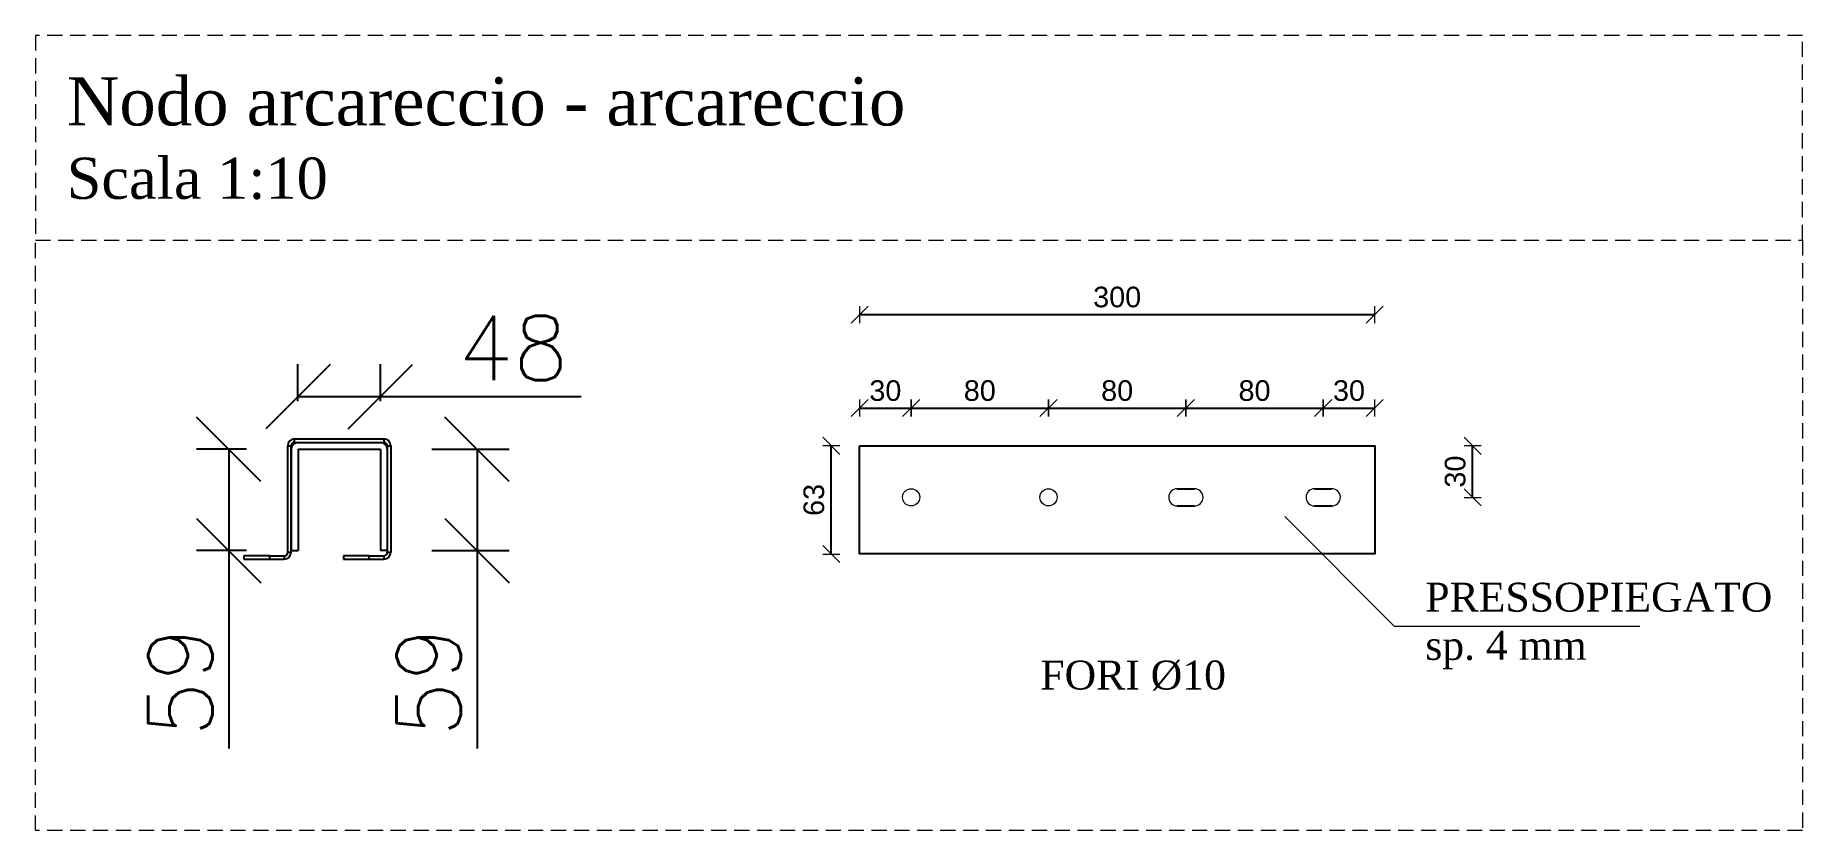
# Model space of a CAD drawing. Header units: millimetres. Extents: x -116399 to 112199, y -90759 to -31335.
# Drawn here: x 30360 to 31390, y -38679 to -38216 of the extents above; entities that cross this region are included whole.
import ezdxf

# ---------------------------------------------------------------- set-up
doc = ezdxf.new("R2010")
doc.units = ezdxf.units.MM
doc.linetypes.add('HIDDEN', pattern=[1.905, 1.27, -0.635])
for name, color, linetype, lineweight in [('AZF_0', 7, 'Continuous', 9), ('AZF_2', 2, 'Continuous', 25), ('AZF_QUOTE', 142, 'Continuous', 5), ('cartiglio', 7, 'Continuous', 15)]:
    doc.layers.add(name, color=color, linetype=linetype, lineweight=lineweight)
doc.styles.add('Annotative', font='simplex.shx', dxfattribs={"height": 2.5})
doc.styles.get("Standard").update_dxf_attribs({"font": 'arial.ttf'})
doc.dimstyles.new('Annotative', dxfattribs={"dimscale": 0, "dimtxt": 2.5, "dimasz": 2.5, "dimexe": 1.25, "dimexo": 2, "dimtad": 1, "dimtxsty": 'Annotative', "dimblk": 'OBLIQUE', "dimcen": 2.5, "dimazin": 3, "dimtfac": 1, "dimtmove": 0, "dimatfit": 3, "dimfxl": 1})
doc.dimstyles.new('Q5', dxfattribs={"dimtxt": 12, "dimasz": 0.2, "dimexe": 1.25, "dimexo": 0.75, "dimgap": 4, "dimtad": 1, "dimzin": 12, "dimdsep": 46, "dimtxsty": 'Standard', "dimblk": 'Q', "dimcen": 2.5, "dimse1": 1, "dimse2": 1, "dimazin": 3, "dimtfac": 1.25, "dimtix": 1, "dimtmove": 2, "dimatfit": 3, "dimldrblk": 'Q', "dimfxl": 1, "dimtolj": 1, "dimtzin": 12})

msp = doc.modelspace()

# ---------------------------------------------------------------- texts
at = {"layer": 'cartiglio', "attachment_point": 5}
for s, insert, char_height, width in [('\\pxql;{\\fTimes New Roman|b0|i0|c0|p18;\\H0.7018x;Nodo arcareccio - arcareccio\\P\\H0.85494x;Scala 1:10}', (30857.351, -38276.416), 40, 957.55158), ('\\pxql;{\\fTimes New Roman|b0|i0|c0|p18;\\H0.7018x;PRESSOPIEGATO\\Psp. 4 mm}', (31645.163, -38560.296, 0), 24, 950.82796), ('\\pxql;{\\fTimes New Roman|b0|i0|c0|p18;\\H0.7018x;FORI %%C10}', (31415.639, -38589.234, 0), 24, 940.22545)]:
    msp.add_mtext(s, dxfattribs=dict(at, insert=insert, char_height=char_height, width=width))

# ---------------------------------------------------------------- blocks, each defined once
blk = doc.blocks.new('Q')
at = {"color": 4}
blk.add_line((-25, -25), (25, 25), dxfattribs=at)
blk.add_line((0, -25), (0, 25))
blk = doc.blocks.new('*D126')
at = {"layer": 'AZF_QUOTE', "color": 0, "lineweight": -2}
blk.add_line((30840.5, -38433.4), (30870.1, -38433.4), dxfattribs=at)
at = {"layer": 'Defpoints', "color": 0}
for p in [(30870.3, -38433.4), (30840.3, -38455.4), (30870.3, -38485.4)]:
    blk.add_point(p, dxfattribs=at)
at = {"layer": 'AZF_QUOTE', "color": 0, "lineweight": -2, "xscale": 0.2, "yscale": 0.2, "zscale": 0.2, "rotation": 180}
blk.add_blockref('Q', (30840.3, -38433.4), dxfattribs=at)
at = {"layer": 'AZF_QUOTE', "color": 0, "lineweight": -2, "xscale": 0.2, "yscale": 0.2, "zscale": 0.2}
blk.add_blockref('Q', (30870.3, -38433.4), dxfattribs=at)
at = {"layer": 'AZF_QUOTE', "color": 0, "insert": (30855.3, -38423.3), "char_height": 12, "attachment_point": 5}
blk.add_mtext('\\A1;30', dxfattribs=at)
blk = doc.blocks.new('*D127')
at = {"layer": 'AZF_QUOTE', "color": 0, "lineweight": -2}
blk.add_line((30870.5, -38433.4), (30950.1, -38433.4), dxfattribs=at)
at = {"layer": 'Defpoints', "color": 0}
for p in [(30950.3, -38433.4), (30870.3, -38485.4), (30950.3, -38485.4)]:
    blk.add_point(p, dxfattribs=at)
at = {"layer": 'AZF_QUOTE', "color": 0, "lineweight": -2, "xscale": 0.2, "yscale": 0.2, "zscale": 0.2, "rotation": 180}
blk.add_blockref('Q', (30870.3, -38433.4), dxfattribs=at)
at = {"layer": 'AZF_QUOTE', "color": 0, "lineweight": -2, "xscale": 0.2, "yscale": 0.2, "zscale": 0.2}
blk.add_blockref('Q', (30950.3, -38433.4), dxfattribs=at)
at = {"layer": 'AZF_QUOTE', "color": 0, "insert": (30910.3, -38423.3), "char_height": 12, "attachment_point": 5}
blk.add_mtext('\\A1;80', dxfattribs=at)
blk = doc.blocks.new('*D128')
at = {"layer": 'AZF_QUOTE', "color": 0, "lineweight": -2}
blk.add_line((30950.5, -38433.4), (31030.1, -38433.4), dxfattribs=at)
at = {"layer": 'Defpoints', "color": 0}
for p in [(31030.3, -38433.4), (31030.3, -38480.4), (30950.3, -38485.4)]:
    blk.add_point(p, dxfattribs=at)
at = {"layer": 'AZF_QUOTE', "color": 0, "lineweight": -2, "xscale": 0.2, "yscale": 0.2, "zscale": 0.2, "rotation": 180}
blk.add_blockref('Q', (30950.3, -38433.4), dxfattribs=at)
at = {"layer": 'AZF_QUOTE', "color": 0, "lineweight": -2, "xscale": 0.2, "yscale": 0.2, "zscale": 0.2}
blk.add_blockref('Q', (31030.3, -38433.4), dxfattribs=at)
at = {"layer": 'AZF_QUOTE', "color": 0, "insert": (30990.3, -38423.3), "char_height": 12, "attachment_point": 5}
blk.add_mtext('\\A1;80', dxfattribs=at)
blk = doc.blocks.new('*D129')
at = {"layer": 'AZF_QUOTE', "color": 0, "lineweight": -2}
blk.add_line((31030.5, -38433.4), (31110.1, -38433.4), dxfattribs=at)
at = {"layer": 'Defpoints', "color": 0}
for p in [(31110.3, -38433.4), (31030.3, -38480.4), (31110.3, -38485.4)]:
    blk.add_point(p, dxfattribs=at)
at = {"layer": 'AZF_QUOTE', "color": 0, "lineweight": -2, "xscale": 0.2, "yscale": 0.2, "zscale": 0.2, "rotation": 180}
blk.add_blockref('Q', (31030.3, -38433.4), dxfattribs=at)
at = {"layer": 'AZF_QUOTE', "color": 0, "lineweight": -2, "xscale": 0.2, "yscale": 0.2, "zscale": 0.2}
blk.add_blockref('Q', (31110.3, -38433.4), dxfattribs=at)
at = {"layer": 'AZF_QUOTE', "color": 0, "insert": (31070.3, -38423.3), "char_height": 12, "attachment_point": 5}
blk.add_mtext('\\A1;80', dxfattribs=at)
blk = doc.blocks.new('*D130')
at = {"layer": 'AZF_QUOTE', "color": 0, "lineweight": -2}
blk.add_line((31110.5, -38433.4), (31140.1, -38433.4), dxfattribs=at)
at = {"layer": 'Defpoints', "color": 0}
for p in [(31140.3, -38433.4), (31140.3, -38455.4), (31110.3, -38480.4)]:
    blk.add_point(p, dxfattribs=at)
at = {"layer": 'AZF_QUOTE', "color": 0, "lineweight": -2, "xscale": 0.2, "yscale": 0.2, "zscale": 0.2, "rotation": 180}
blk.add_blockref('Q', (31110.3, -38433.4), dxfattribs=at)
at = {"layer": 'AZF_QUOTE', "color": 0, "lineweight": -2, "xscale": 0.2, "yscale": 0.2, "zscale": 0.2}
blk.add_blockref('Q', (31140.3, -38433.4), dxfattribs=at)
at = {"layer": 'AZF_QUOTE', "color": 0, "insert": (31125.3, -38423.3), "char_height": 12, "attachment_point": 5}
blk.add_mtext('\\A1;30', dxfattribs=at)
blk = doc.blocks.new('*D124')
at = {"layer": 'AZF_QUOTE', "color": 0, "lineweight": -2}
blk.add_line((30840.5, -38379), (31140.1, -38379), dxfattribs=at)
at = {"layer": 'Defpoints', "color": 0}
for p in [(31140.3, -38379), (30840.3, -38455.4), (31140.3, -38455.4)]:
    blk.add_point(p, dxfattribs=at)
at = {"layer": 'AZF_QUOTE', "color": 0, "lineweight": -2, "xscale": 0.2, "yscale": 0.2, "zscale": 0.2, "rotation": 180}
blk.add_blockref('Q', (30840.3, -38379), dxfattribs=at)
at = {"layer": 'AZF_QUOTE', "color": 0, "lineweight": -2, "xscale": 0.2, "yscale": 0.2, "zscale": 0.2}
blk.add_blockref('Q', (31140.3, -38379), dxfattribs=at)
at = {"layer": 'AZF_QUOTE', "color": 0, "insert": (30990.3, -38368.8), "char_height": 12, "attachment_point": 5}
blk.add_mtext('\\A1;300', dxfattribs=at)
blk = doc.blocks.new('*D131')
at = {"layer": 'AZF_QUOTE', "color": 0, "lineweight": -2}
blk.add_line((30823.8, -38518.2), (30823.8, -38455.6), dxfattribs=at)
at = {"layer": 'Defpoints', "color": 0}
for p in [(30823.8, -38455.4), (30840.3, -38455.4), (30840.3, -38518.4)]:
    blk.add_point(p, dxfattribs=at)
at = {"layer": 'AZF_QUOTE', "color": 0, "lineweight": -2, "xscale": 0.2, "yscale": 0.2, "zscale": 0.2}
for p, rotation in [((30823.8, -38455.4), 90), ((30823.8, -38518.4), 270)]:
    blk.add_blockref('Q', p, dxfattribs=dict(at, rotation=rotation))
at = {"layer": 'AZF_QUOTE', "color": 0, "insert": (30813.7, -38486.9), "char_height": 12, "attachment_point": 5, "rotation": 90}
blk.add_mtext('\\A1;63', dxfattribs=at)
blk = doc.blocks.new('*D125')
at = {"layer": 'AZF_QUOTE', "color": 0, "lineweight": -2}
blk.add_line((31197.3, -38485.2), (31197.3, -38455.6), dxfattribs=at)
at = {"layer": 'Defpoints', "color": 0}
for p in [(31110.3, -38455.4), (31197.3, -38455.4), (31110.3, -38485.4)]:
    blk.add_point(p, dxfattribs=at)
at = {"layer": 'AZF_QUOTE', "color": 0, "lineweight": -2, "xscale": 0.2, "yscale": 0.2, "zscale": 0.2}
for p, rotation in [((31197.3, -38455.4), 90), ((31197.3, -38485.4), 270)]:
    blk.add_blockref('Q', p, dxfattribs=dict(at, rotation=rotation))
at = {"layer": 'AZF_QUOTE', "color": 0, "insert": (31187.2, -38470.4), "char_height": 12, "attachment_point": 5, "rotation": 90}
blk.add_mtext('\\A1;30', dxfattribs=at)
blk = doc.blocks.new('_Oblique')
at = {"color": 0, "linetype": 'ByBlock', "lineweight": -2}
blk.add_line((-0.5, -0.5), (0.5, 0.5), dxfattribs=at)
blk = doc.blocks.new('*D399')
at = {"color": 8, "lineweight": -2}
for p, q in [((30483.2, -38457.4), (30454.1, -38457.4)), ((30472.9, -38457.4), (30472.9, -38516.4)), ((30483.2, -38516.4), (30454.1, -38516.4)), ((30472.9, -38516.4), (30472.9, -38631.6))]:
    blk.add_line(p, q, dxfattribs=at)
at = {"layer": 'Defpoints', "color": 0}
for p in [(30513.2, -38457.4), (30472.9, -38516.4), (30513.2, -38516.4)]:
    blk.add_point(p, dxfattribs=at)
at = {"color": 8, "lineweight": -2, "xscale": 37.5, "yscale": 37.5, "zscale": 37.5}
for p, rotation in [((30472.9, -38457.4), 90), ((30472.9, -38516.4), 270)]:
    blk.add_blockref('_Oblique', p, dxfattribs=dict(at, rotation=rotation))
at = {"insert": (30444.7, -38592.7), "char_height": 37.5, "attachment_point": 5, "rotation": 90, "style": 'Annotative'}
blk.add_mtext('59', dxfattribs=at)
blk = doc.blocks.new('*D400')
at = {"color": 8, "lineweight": -2}
for p, q in [((30513.2, -38429.4), (30513.2, -38407.9)), ((30561.2, -38429.4), (30561.2, -38407.9)), ((30513.2, -38426.7), (30561.2, -38426.7)), ((30561.2, -38426.7), (30678.2, -38426.7))]:
    blk.add_line(p, q, dxfattribs=at)
at = {"layer": 'Defpoints', "color": 0}
for p in [(30561.2, -38426.7), (30513.2, -38459.4), (30561.2, -38459.4)]:
    blk.add_point(p, dxfattribs=at)
at = {"color": 8, "lineweight": -2, "xscale": 37.5, "yscale": 37.5, "zscale": 37.5, "rotation": 180}
blk.add_blockref('_Oblique', (30513.2, -38426.7), dxfattribs=at)
at = {"color": 8, "lineweight": -2, "xscale": 37.5, "yscale": 37.5, "zscale": 37.5}
blk.add_blockref('_Oblique', (30561.2, -38426.7), dxfattribs=at)
at = {"insert": (30638.5, -38398.5), "char_height": 37.5, "attachment_point": 5, "style": 'Annotative'}
blk.add_mtext('48', dxfattribs=at)
blk = doc.blocks.new('*D401')
at = {"color": 8, "lineweight": -2}
for p, q in [((30591.2, -38457.4), (30636.3, -38457.4)), ((30617.5, -38457.4), (30617.5, -38516.4)), ((30591.2, -38516.4), (30636.3, -38516.4)), ((30617.5, -38516.4), (30617.5, -38631.6))]:
    blk.add_line(p, q, dxfattribs=at)
at = {"layer": 'Defpoints', "color": 0}
for p in [(30561.2, -38457.4), (30561.2, -38516.4), (30617.5, -38516.4)]:
    blk.add_point(p, dxfattribs=at)
at = {"color": 8, "lineweight": -2, "xscale": 37.5, "yscale": 37.5, "zscale": 37.5}
for p, rotation in [((30617.5, -38457.4), 90), ((30617.5, -38516.4), 270)]:
    blk.add_blockref('_Oblique', p, dxfattribs=dict(at, rotation=rotation))
at = {"insert": (30589.4, -38592.7), "char_height": 37.5, "attachment_point": 5, "rotation": 90, "style": 'Annotative'}
blk.add_mtext('59', dxfattribs=at)
blk = doc.blocks.new('A$C4b1de92e')
at = {"color": 1}
for p, q in [((-24, 0), (24, 0)), ((-28, -4), (-28, -63)), ((-24, -4), (24, -4)), ((-24, -4), (-24, -63)), ((24, -4), (24, -63)), ((28, -4), (28, -63)), ((-28, -63), (-24, -63)), ((28, -63), (24, -63))]:
    blk.add_line(p, q, dxfattribs=at)
for centre, start, end in [((-24, -4), 90, 180), ((24, -4), 0, 90)]:
    blk.add_arc(centre, 4, start, end, dxfattribs=at)

# ---------------------------------------------------------------- dimensions: what is measured, and where the dimension line sits
dim = msp.add_linear_dim(base=(30561.241, -38426.675), p1=(30513.241, -38459.385), p2=(30561.241, -38459.385), dimstyle='Annotative', override={"dimscale": 0, "dimtix": 0, "dimtofl": 1, "dimtmove": 0, "dimatfit": 3})
dim.commit()
dim.dimension.update_dxf_attribs({"geometry": '*D400', "text_midpoint": (30638.473, -38398.55)})
for base, p1, p2, picture, middle in [((30472.872, -38516.385), (30513.241, -38457.385), (30513.241, -38516.385), '*D399', (30444.747, -38592.725)), ((30617.524, -38516.385), (30561.241, -38457.385), (30561.241, -38516.385), '*D401', (30589.399, -38592.725))]:
    dim = msp.add_linear_dim(base=base, p1=p1, p2=p2, angle=90, dimstyle='Annotative', override={"dimscale": 0, "dimtix": 0, "dimtofl": 1, "dimtmove": 0, "dimatfit": 3})
    dim.commit()
    dim.dimension.update_dxf_attribs({"geometry": picture, "text_midpoint": middle})
at = {"layer": 'AZF_QUOTE'}
for base, p1, p2, picture, middle in [((31140.304, -38378.971), (30840.304, -38455.385), (31140.304, -38455.385), '*D124', (30990.304, -38368.84)), ((30950.304, -38433.439), (30870.304, -38485.385), (30950.304, -38485.385), '*D127', (30910.304, -38423.312)), ((31030.304, -38433.439), (30950.304, -38485.385), (31030.304, -38480.385), '*D128', (30990.304, -38423.312)), ((31110.304, -38433.439), (31030.304, -38480.385), (31110.304, -38485.385), '*D129', (31070.304, -38423.312)), ((31140.304, -38433.439), (31110.304, -38480.385), (31140.304, -38455.385), '*D130', (31125.304, -38423.308))]:
    dim = msp.add_linear_dim(base=base, p1=p1, p2=p2, dimstyle='Q5', override={"dimblk": 'Q'}, dxfattribs=at)
    dim.commit()
    dim.dimension.update_dxf_attribs({"geometry": picture, "text_midpoint": middle})
dim = msp.add_linear_dim(base=(30870.304, -38433.439), p1=(30840.304, -38455.385), p2=(30870.304, -38485.385), dimstyle='Q5', dxfattribs=at)
dim.commit()
dim.dimension.update_dxf_attribs({"geometry": '*D126', "text_midpoint": (30855.304, -38423.308)})
for base, p1, p2, picture, middle in [((30823.847, -38455.385), (30840.304, -38518.385), (30840.304, -38455.385), '*D131', (30813.716, -38486.885)), ((31197.338, -38455.385), (31110.304, -38485.385), (31110.304, -38455.385), '*D125', (31187.207, -38470.385))]:
    dim = msp.add_linear_dim(base=base, p1=p1, p2=p2, angle=90, dimstyle='Q5', override={"dimblk": 'Q'}, dxfattribs=at)
    dim.commit()
    dim.dimension.update_dxf_attribs({"geometry": picture, "text_midpoint": middle})

# ---------------------------------------------------------------- linework, layer by layer
at = {"color": 7, "linetype": 'Continuous', "lineweight": 25}
for p, q in [((30511.241, -38453.385), (30511.241, -38451.385)), ((30511.241, -38451.385), (30563.241, -38451.385)), ((30563.241, -38451.385), (30563.241, -38453.385)), ((30507.241, -38455.385), (30509.241, -38455.385)), ((30507.241, -38517.385), (30507.241, -38455.385)), ((30509.241, -38517.385), (30509.241, -38455.385)), ((30511.241, -38453.385), (30563.241, -38453.385)), ((30565.241, -38455.385), (30567.241, -38455.385)), ((30565.241, -38455.385), (30565.241, -38517.385)), ((30567.241, -38455.385), (30567.241, -38517.385)), ((30496.741, -38519.385), (30481.741, -38519.385)), ((30481.741, -38519.385), (30481.741, -38521.385)), ((30481.741, -38521.385), (30496.741, -38521.385)), ((30496.741, -38519.385), (30505.241, -38519.385)), ((30496.741, -38521.385), (30496.741, -38519.385)), ((30496.741, -38521.385), (30505.241, -38521.385)), ((30505.241, -38519.385), (30505.241, -38521.385)), ((30507.241, -38517.385), (30509.241, -38517.385)), ((30554.741, -38519.385), (30539.741, -38519.385)), ((30539.741, -38519.385), (30539.741, -38521.385)), ((30539.741, -38521.385), (30554.741, -38521.385)), ((30554.741, -38519.385), (30563.241, -38519.385)), ((30554.741, -38521.385), (30554.741, -38519.385)), ((30554.741, -38521.385), (30563.241, -38521.385)), ((30563.241, -38519.385), (30563.241, -38521.385)), ((30565.241, -38517.385), (30567.241, -38517.385))]:
    msp.add_line(p, q, dxfattribs=at)
for p, q in [((31025.304, -38480.385), (31035.304, -38480.385)), ((31105.304, -38480.385), (31115.304, -38480.385)), ((31025.304, -38490.385), (31035.304, -38490.385)), ((31105.304, -38490.385), (31115.304, -38490.385))]:
    msp.add_line(p, q)
for centre, radius, start, end in [((30511.241, -38455.385), 4, 90, 180), ((30563.241, -38455.385), 4, 0, 90), ((30511.241, -38455.385), 2, 90, 180), ((30563.241, -38455.385), 2, 0, 90), ((30505.241, -38517.385), 2, 270, 0), ((30505.241, -38517.385), 4, 270, 0), ((30563.241, -38517.385), 4, 270, 0), ((30563.241, -38517.385), 2, 270, 0)]:
    msp.add_arc(centre, radius, start, end, dxfattribs=at)
at = {"layer": 'AZF_0', "linetype": 'HIDDEN', "ltscale": 7}
for points in [[(30360.269, -38335.618), (31389.522, -38335.618), (31389.522, -38216.364), (30360.269, -38216.364)], [(30360.269, -38335.618), (31389.522, -38335.618), (31389.522, -38679.491), (30360.269, -38679.491)]]:
    msp.add_lwpolyline(points, close=True, dxfattribs=at)
at = {"layer": 'AZF_0'}
msp.add_lwpolyline([(31087.913, -38496.622), (31151.711, -38560.421), (31294.612, -38560.421)], dxfattribs=at)
for centre in [(30870.304, -38485.385), (30950.304, -38485.385)]:
    msp.add_circle(centre, 5, dxfattribs=at)
for centre, start, end in [((31025.304, -38485.385), 90, 270), ((31035.304, -38485.385), 270, 90), ((31105.304, -38485.385), 90, 270), ((31115.304, -38485.385), 270, 90)]:
    msp.add_arc(centre, 5, start, end, dxfattribs=at)
at = {"layer": 'AZF_2'}
msp.add_lwpolyline([(30840.304, -38455.385), (31140.304, -38455.385), (31140.304, -38518.385), (30840.304, -38518.385)], close=True, dxfattribs=at)

# ---------------------------------------------------------------- block references
msp.add_blockref('A$C4b1de92e', (30537.241, -38453.385))

msp.set_redraw_order([(e.dxf.handle, doc.entitydb.next_handle()) for e in msp.query("TEXT MTEXT ATTDEF DIMENSION ARC_DIMENSION")])  # texts and dimensions are drawn at this point

doc.saveas('drawing.dxf')
